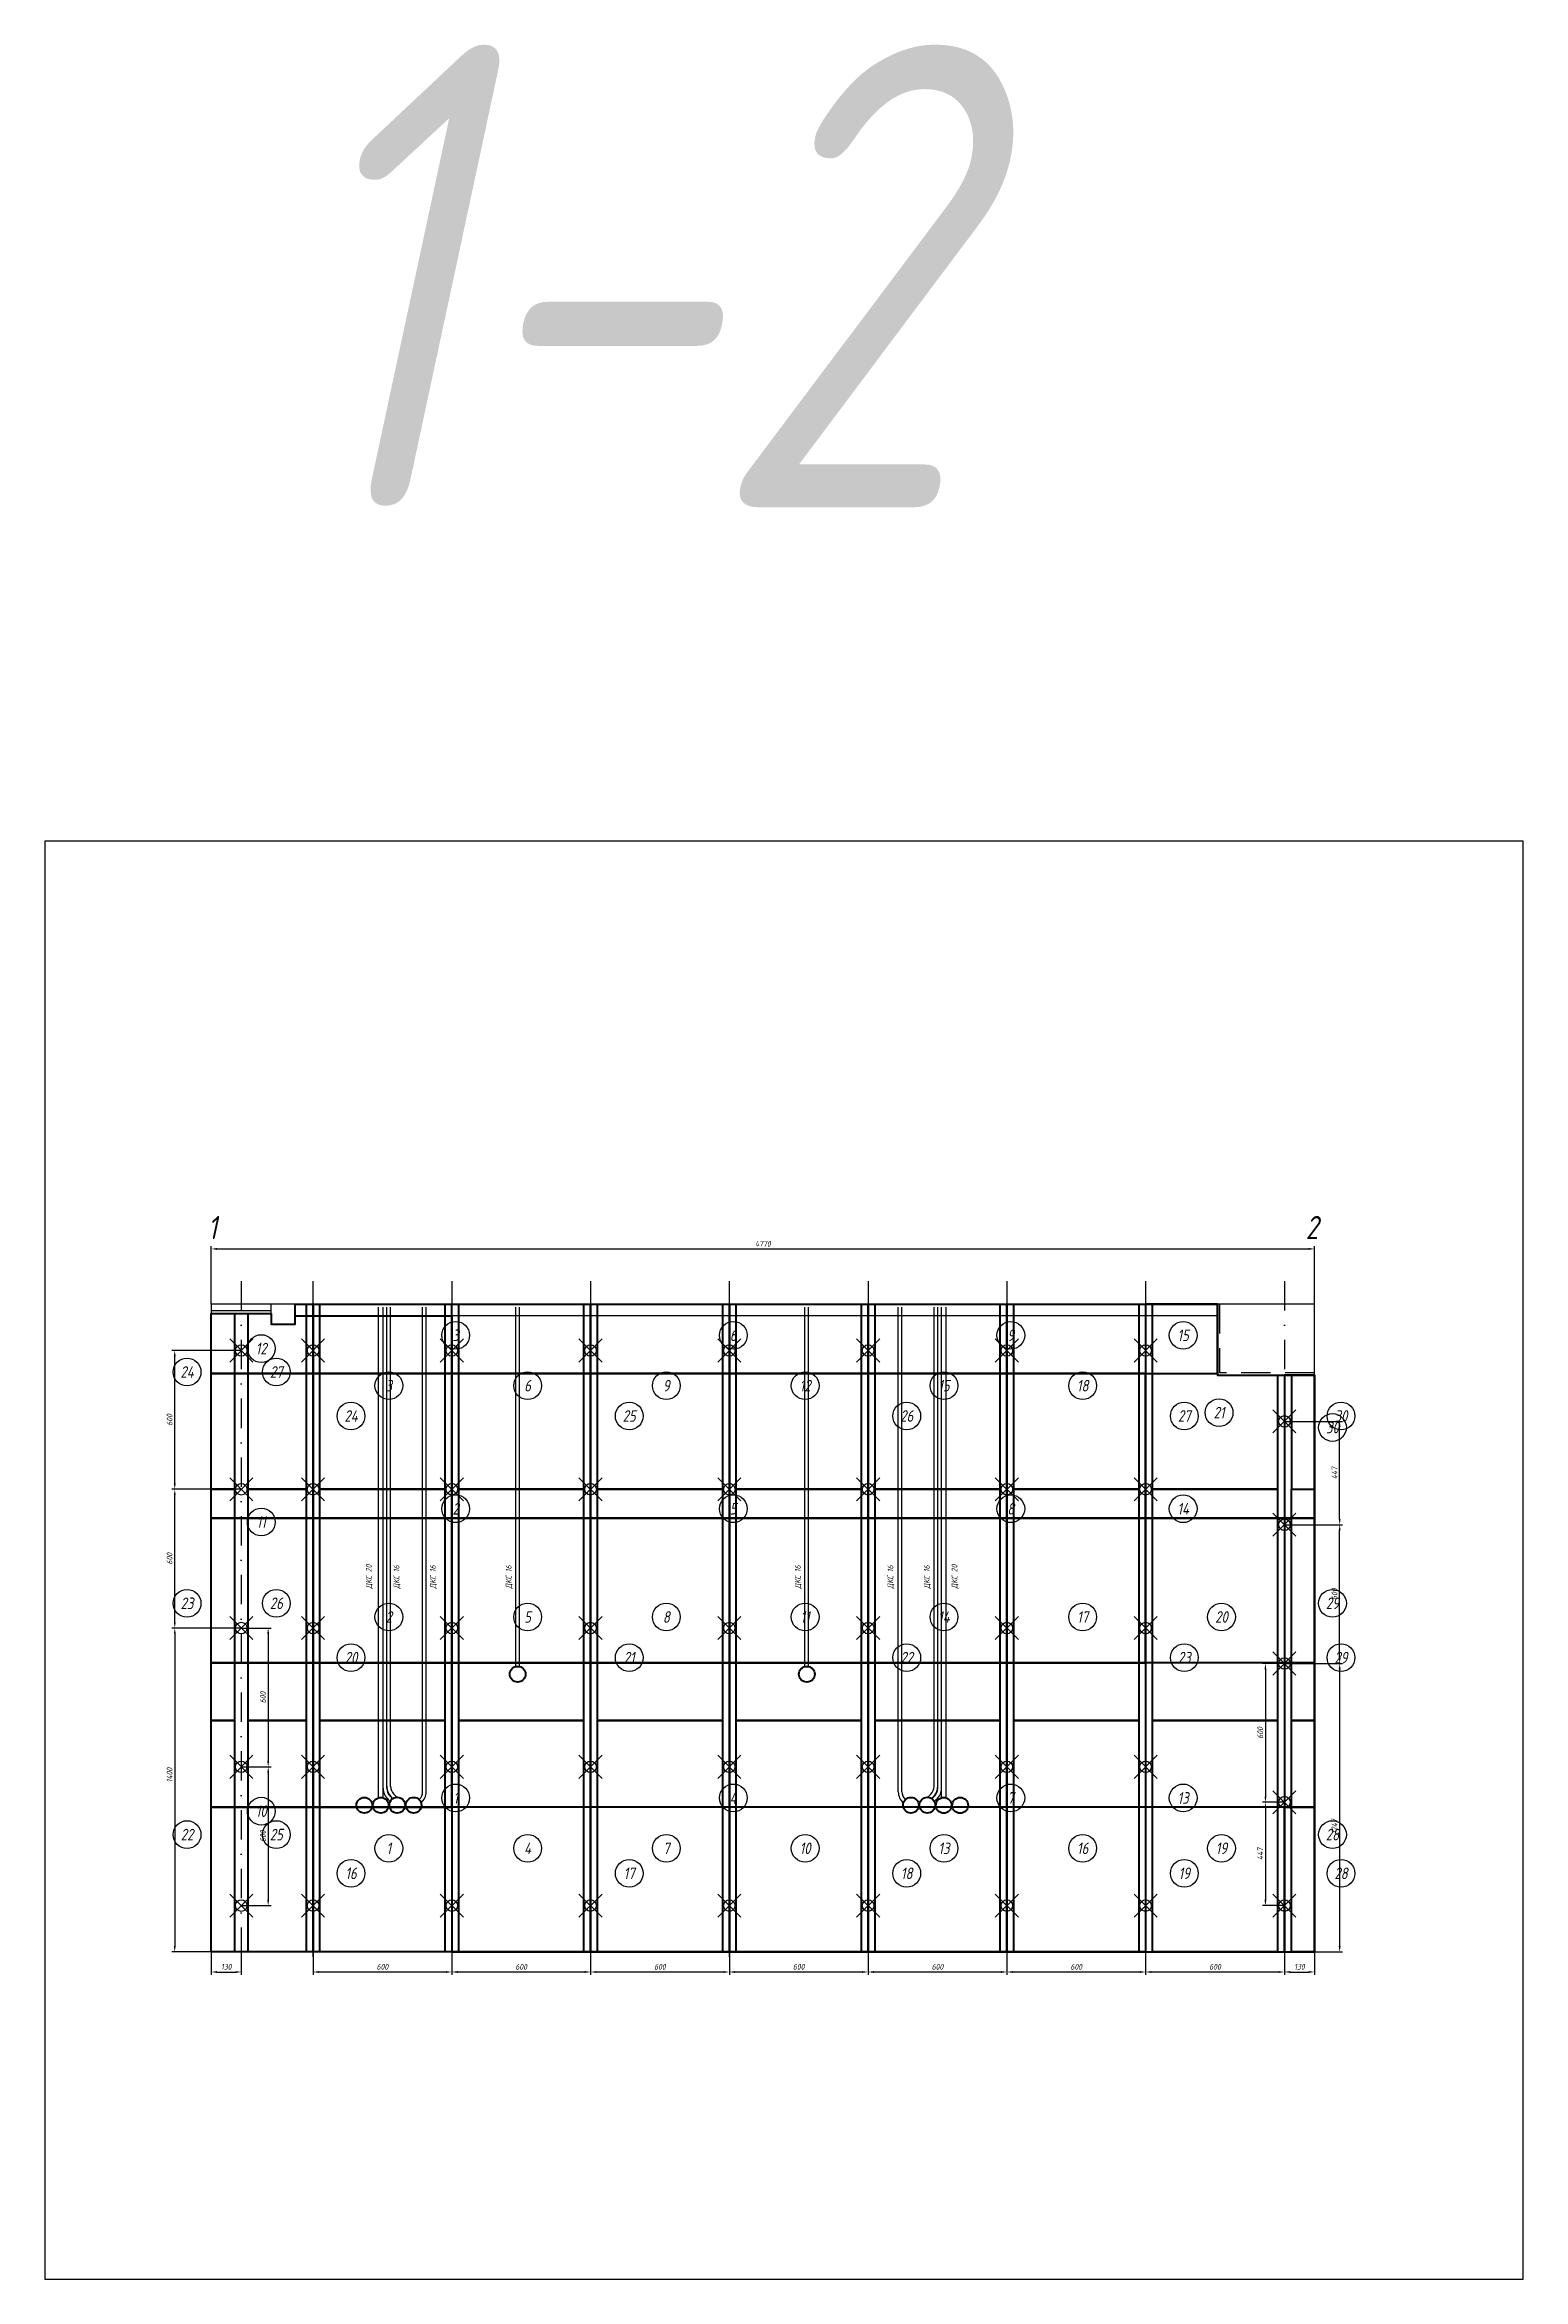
# Model space of a CAD drawing. Header units: millimetres. Extents: x -58926 to 122586, y -58688 to 8347.
# Drawn here: x -12860 to -6467, y -1320 to 8340 of the extents above; entities that cross this region are included whole.
import ezdxf
from ezdxf.enums import TextEntityAlignment as Align

# ---------------------------------------------------------------- set-up
doc = ezdxf.new("R2010")
doc.units = ezdxf.units.MM
doc.header["$PDMODE"] = 35
doc.header["$PDSIZE"] = 50
doc.linetypes.add('DASHDOT', pattern=[25.4, 12.7, -6.35, 0, -6.35])
doc.linetypes.add('DASHED', pattern=[19.05, 12.7, -6.35])
for name, color, linetype in [('01 Черновое', 7, 'Continuous'), ('02 Розетки', 7, 'Continuous'), ('02 ЭОМ и СС', 7, 'Continuous'), ('03 Потолок', 7, 'Continuous'), ('04 Освещение', 7, 'Continuous'), ('05 Слаботочка', 7, 'Continuous'), ('101 Крепление', 7, 'Continuous'), ('101 Крепление размеры', 7, 'Continuous'), ('102 Звукоизоляция', 7, 'Continuous'), ('103 ГВЛ слой 1', 7, 'Continuous'), ('104 ГВЛ слой 2', 7, 'Continuous')]:
    doc.layers.add(name, color=color, linetype=linetype)
doc.layers.add('100 noprint', color=1, linetype='Continuous', plot=False)
doc.styles.get("Standard").update_dxf_attribs({"font": 'arial.ttf'})
doc.styles.add('ГОСТ-ISOCPEUR', font='isocpeui.ttf', dxfattribs={"width": 0.8})
doc.dimstyles.new('ISO-25', dxfattribs={"dimtxt": 2.5, "dimasz": 2.5, "dimexe": 1.25, "dimexo": 0.625, "dimtad": 1, "dimtxsty": 'Standard', "dimcen": 2.5, "dimadec": 0, "dimazin": 0, "dimtfac": 1, "dimtmove": 0, "dimatfit": 3, "dimfxl": 1, "dimarcsym": 0})

msp = doc.modelspace()

# ---------------------------------------------------------------- texts
at = {"layer": '01 Черновое', "style": 'ГОСТ-ISOCPEUR', "width": 0.8}
for s, p in [('1', (-12134.136, 3226.61)), ('2', (-7380.338, 3226.61))]:
    msp.add_text(s, height=100, dxfattribs=at).set_placement(p, align=Align.MIDDLE)
at = {"layer": '02 Розетки', "char_height": 25, "width": 270.31285, "rotation": 90, "style": 'ГОСТ-ISOCPEUR'}
for insert, attachment_point in [((-11470.723, 1665.029), 1), ((-8908.277, 1665.029), 7)]:
    msp.add_mtext('{ДКС 20}', dxfattribs=dict(at, insert=insert, attachment_point=attachment_point))
at = {"layer": '04 Освещение', "char_height": 25, "width": 270.31285, "rotation": 90, "style": 'ГОСТ-ISOCPEUR'}
for insert, attachment_point in [((-11351.047, 1665.029), 1), ((-10835.953, 1665.029), 7), ((-9585.953, 1665.029), 7), ((-9027.953, 1665.029), 7)]:
    msp.add_mtext('{ДКС 16}', dxfattribs=dict(at, insert=insert, attachment_point=attachment_point))
at = {"layer": '05 Слаботочка', "char_height": 25, "width": 270.31285, "rotation": 90, "style": 'ГОСТ-ISOCPEUR'}
for insert, attachment_point in [((-11193.484, 1665.029), 1), ((-9185.516, 1665.029), 7)]:
    msp.add_mtext('{ДКС 16}', dxfattribs=dict(at, insert=insert, attachment_point=attachment_point))
at = {"layer": '100 noprint', "style": 'ГОСТ-ISOCPEUR', "width": 0.8}
msp.add_text('1-2', height=2000, dxfattribs=at).set_placement((-11876.349, 6340.216))
at = {"layer": '102 Звукоизоляция', "color": 74, "style": 'ГОСТ-ISOCPEUR', "width": 0.8}
for s, p in [('24', (-12243.974, 2602.274)), ('27', (-11857.834, 2602.274)), ('3', (-11371.62, 2542.955)), ('6', (-10771.62, 2542.955)), ('9', (-10171.62, 2542.955)), ('12', (-9571.62, 2542.955)), ('15', (-8971.62, 2542.955)), ('18', (-8371.62, 2542.955)), ('21', (-7781.883, 2426.477)), ('30', (-7291.786, 2362.162)), ('23', (-12243.974, 1602.274)), ('26', (-11857.834, 1602.274)), ('2', (-11371.62, 1542.955)), ('5', (-10771.62, 1542.955)), ('8', (-10171.62, 1542.955)), ('11', (-9571.62, 1542.955)), ('14', (-8971.62, 1542.955)), ('17', (-8371.62, 1542.955)), ('20', (-7771.62, 1542.955)), ('29', (-7291.786, 1602.274)), ('22', (-12243.974, 602.274)), ('25', (-11857.834, 602.274)), ('28', (-7291.786, 602.274)), ('1', (-11371.62, 542.955)), ('4', (-10771.62, 542.955)), ('7', (-10171.62, 542.955)), ('10', (-9571.62, 542.955)), ('13', (-8971.62, 542.955)), ('16', (-8371.62, 542.955)), ('19', (-7771.62, 542.955))]:
    msp.add_text(s, height=50, dxfattribs=at).set_placement(p, align=Align.MIDDLE)
at = {"layer": '103 ГВЛ слой 1', "color": 6, "style": 'ГОСТ-ISOCPEUR', "width": 0.8}
for s, p in [('12', (-11923.31, 2703.462)), ('3', (-11082.5, 2760.79)), ('6', (-9882.5, 2760.79)), ('9', (-8682.5, 2760.79)), ('15', (-7937.237, 2760.79)), ('2', (-11082.5, 2010.79)), ('5', (-9882.5, 2010.79)), ('8', (-8682.5, 2010.79)), ('14', (-7937.237, 2010.79)), ('11', (-11923.31, 1953.462)), ('1', (-11082.5, 760.79)), ('4', (-9882.5, 760.79)), ('7', (-8682.5, 760.79)), ('13', (-7937.237, 760.79)), ('10', (-11923.31, 703.462))]:
    msp.add_text(s, height=50, dxfattribs=at).set_placement(p, align=Align.MIDDLE)
at = {"layer": '104 ГВЛ слой 2', "color": 3, "style": 'ГОСТ-ISOCPEUR', "width": 0.8}
for s, p in [('24', (-11534.991, 2411.856)), ('25', (-10332.378, 2411.856)), ('26', (-9132.378, 2411.856)), ('27', (-7932.378, 2411.856)), ('30', (-7254.826, 2411.856)), ('20', (-11534.991, 1367.214)), ('21', (-10332.378, 1367.214)), ('22', (-9132.378, 1367.214)), ('23', (-7932.378, 1367.214)), ('29', (-7254.826, 1367.214)), ('16', (-11534.991, 434.679)), ('17', (-10332.378, 434.679)), ('18', (-9132.378, 434.679)), ('19', (-7932.378, 434.679)), ('28', (-7254.826, 434.679))]:
    msp.add_text(s, height=50, dxfattribs=at).set_placement(p, align=Align.MIDDLE)

# ---------------------------------------------------------------- blocks, each defined once
blk = doc.blocks.new('*D39')
at = {"layer": '101 Крепление размеры', "color": 0, "lineweight": -2}
for p, q in [((-7499.5, 95.2), (-7499.5, -4.3)), ((-7474.5, 8.2), (-7394.5, 8.2)), ((-7369.5, 95.2), (-7369.5, -4.3))]:
    blk.add_line(p, q, dxfattribs=at)
at = {"layer": '101 Крепление размеры', "color": 0}
for points in [[(-7474.5, 12.4), (-7474.5, 4.1), (-7499.5, 8.2)], [(-7394.5, 4.1), (-7394.5, 12.4), (-7369.5, 8.2)]]:
    blk.add_solid(points, dxfattribs=at)
at = {"layer": 'Defpoints', "color": 0}
for p in [(-7499.5, 95.2), (-7369.5, 95.2), (-7369.5, 8.2)]:
    blk.add_point(p, dxfattribs=at)
at = {"layer": '101 Крепление размеры', "color": 0, "insert": (-7434.5, 30.7), "char_height": 25, "attachment_point": 5, "style": 'ГОСТ-ISOCPEUR'}
blk.add_mtext('130', dxfattribs=at)
blk = doc.blocks.new('*D40')
at = {"layer": '101 Крепление размеры', "color": 0, "lineweight": -2}
for p, q in [((-8099.5, 95.2), (-8099.5, -4.3)), ((-7524.5, 8.2), (-8074.5, 8.2)), ((-7499.5, 95.2), (-7499.5, -4.3))]:
    blk.add_line(p, q, dxfattribs=at)
at = {"layer": '101 Крепление размеры', "color": 0}
for points in [[(-8074.5, 12.4), (-8074.5, 4.1), (-8099.5, 8.2)], [(-7524.5, 4.1), (-7524.5, 12.4), (-7499.5, 8.2)]]:
    blk.add_solid(points, dxfattribs=at)
at = {"layer": 'Defpoints', "color": 0}
for p in [(-8099.5, 95.2), (-8099.5, 8.2), (-7499.5, 95.2)]:
    blk.add_point(p, dxfattribs=at)
at = {"layer": '101 Крепление размеры', "color": 0, "insert": (-7799.5, 30.7), "char_height": 25, "attachment_point": 5, "style": 'ГОСТ-ISOCPEUR'}
blk.add_mtext('600', dxfattribs=at)
blk = doc.blocks.new('*D41')
at = {"layer": '101 Крепление размеры', "color": 0, "lineweight": -2}
for p, q in [((-8699.5, 95.2), (-8699.5, -4.3)), ((-8124.5, 8.2), (-8674.5, 8.2)), ((-8099.5, 95.2), (-8099.5, -4.3))]:
    blk.add_line(p, q, dxfattribs=at)
at = {"layer": '101 Крепление размеры', "color": 0}
for points in [[(-8674.5, 12.4), (-8674.5, 4.1), (-8699.5, 8.2)], [(-8124.5, 4.1), (-8124.5, 12.4), (-8099.5, 8.2)]]:
    blk.add_solid(points, dxfattribs=at)
at = {"layer": 'Defpoints', "color": 0}
for p in [(-8699.5, 95.2), (-8699.5, 8.2), (-8099.5, 95.2)]:
    blk.add_point(p, dxfattribs=at)
at = {"layer": '101 Крепление размеры', "color": 0, "insert": (-8399.5, 30.7), "char_height": 25, "attachment_point": 5, "style": 'ГОСТ-ISOCPEUR'}
blk.add_mtext('600', dxfattribs=at)
blk = doc.blocks.new('*D42')
at = {"layer": '101 Крепление размеры', "color": 0, "lineweight": -2}
for p, q in [((-9299.5, 95.2), (-9299.5, -4.3)), ((-8724.5, 8.2), (-9274.5, 8.2)), ((-8699.5, 95.2), (-8699.5, -4.3))]:
    blk.add_line(p, q, dxfattribs=at)
at = {"layer": '101 Крепление размеры', "color": 0}
for points in [[(-9274.5, 12.4), (-9274.5, 4.1), (-9299.5, 8.2)], [(-8724.5, 4.1), (-8724.5, 12.4), (-8699.5, 8.2)]]:
    blk.add_solid(points, dxfattribs=at)
at = {"layer": 'Defpoints', "color": 0}
for p in [(-9299.5, 95.2), (-9299.5, 8.2), (-8699.5, 95.2)]:
    blk.add_point(p, dxfattribs=at)
at = {"layer": '101 Крепление размеры', "color": 0, "insert": (-8999.5, 30.7), "char_height": 25, "attachment_point": 5, "style": 'ГОСТ-ISOCPEUR'}
blk.add_mtext('600', dxfattribs=at)
blk = doc.blocks.new('*D43')
at = {"layer": '101 Крепление размеры', "color": 0, "lineweight": -2}
for p, q in [((-9899.5, 95.2), (-9899.5, -4.3)), ((-9324.5, 8.2), (-9874.5, 8.2)), ((-9299.5, 95.2), (-9299.5, -4.3))]:
    blk.add_line(p, q, dxfattribs=at)
at = {"layer": '101 Крепление размеры', "color": 0}
for points in [[(-9874.5, 12.4), (-9874.5, 4.1), (-9899.5, 8.2)], [(-9324.5, 4.1), (-9324.5, 12.4), (-9299.5, 8.2)]]:
    blk.add_solid(points, dxfattribs=at)
at = {"layer": 'Defpoints', "color": 0}
for p in [(-9899.5, 95.2), (-9899.5, 8.2), (-9299.5, 95.2)]:
    blk.add_point(p, dxfattribs=at)
at = {"layer": '101 Крепление размеры', "color": 0, "insert": (-9599.5, 30.7), "char_height": 25, "attachment_point": 5, "style": 'ГОСТ-ISOCPEUR'}
blk.add_mtext('600', dxfattribs=at)
blk = doc.blocks.new('*D44')
at = {"layer": '101 Крепление размеры', "color": 0, "lineweight": -2}
for p, q in [((-10499.5, 95.2), (-10499.5, -4.3)), ((-9924.5, 8.2), (-10474.5, 8.2)), ((-9899.5, 95.2), (-9899.5, -4.3))]:
    blk.add_line(p, q, dxfattribs=at)
at = {"layer": '101 Крепление размеры', "color": 0}
for points in [[(-10474.5, 12.4), (-10474.5, 4.1), (-10499.5, 8.2)], [(-9924.5, 4.1), (-9924.5, 12.4), (-9899.5, 8.2)]]:
    blk.add_solid(points, dxfattribs=at)
at = {"layer": 'Defpoints', "color": 0}
for p in [(-10499.5, 95.2), (-10499.5, 8.2), (-9899.5, 95.2)]:
    blk.add_point(p, dxfattribs=at)
at = {"layer": '101 Крепление размеры', "color": 0, "insert": (-10199.5, 30.7), "char_height": 25, "attachment_point": 5, "style": 'ГОСТ-ISOCPEUR'}
blk.add_mtext('600', dxfattribs=at)
blk = doc.blocks.new('*D45')
at = {"layer": '101 Крепление размеры', "color": 0, "lineweight": -2}
for p, q in [((-11099.5, 95.2), (-11099.5, -4.3)), ((-10524.5, 8.2), (-11074.5, 8.2)), ((-10499.5, 95.2), (-10499.5, -4.3))]:
    blk.add_line(p, q, dxfattribs=at)
at = {"layer": '101 Крепление размеры', "color": 0}
for points in [[(-11074.5, 12.4), (-11074.5, 4.1), (-11099.5, 8.2)], [(-10524.5, 4.1), (-10524.5, 12.4), (-10499.5, 8.2)]]:
    blk.add_solid(points, dxfattribs=at)
at = {"layer": 'Defpoints', "color": 0}
for p in [(-11099.5, 95.2), (-11099.5, 8.2), (-10499.5, 95.2)]:
    blk.add_point(p, dxfattribs=at)
at = {"layer": '101 Крепление размеры', "color": 0, "insert": (-10799.5, 30.7), "char_height": 25, "attachment_point": 5, "style": 'ГОСТ-ISOCPEUR'}
blk.add_mtext('600', dxfattribs=at)
blk = doc.blocks.new('*D46')
at = {"layer": '101 Крепление размеры', "color": 0, "lineweight": -2}
for p, q in [((-11699.5, 95.2), (-11699.5, -4.3)), ((-11124.5, 8.2), (-11674.5, 8.2)), ((-11099.5, 95.2), (-11099.5, -4.3))]:
    blk.add_line(p, q, dxfattribs=at)
at = {"layer": '101 Крепление размеры', "color": 0}
for points in [[(-11674.5, 12.4), (-11674.5, 4.1), (-11699.5, 8.2)], [(-11124.5, 4.1), (-11124.5, 12.4), (-11099.5, 8.2)]]:
    blk.add_solid(points, dxfattribs=at)
at = {"layer": 'Defpoints', "color": 0}
for p in [(-11699.5, 95.2), (-11699.5, 8.2), (-11099.5, 95.2)]:
    blk.add_point(p, dxfattribs=at)
at = {"layer": '101 Крепление размеры', "color": 0, "insert": (-11399.5, 30.7), "char_height": 25, "attachment_point": 5, "style": 'ГОСТ-ISOCPEUR'}
blk.add_mtext('600', dxfattribs=at)
blk = doc.blocks.new('*D47')
at = {"layer": '101 Крепление размеры', "color": 0, "lineweight": -2}
for p, q in [((-12139.5, 95.2), (-12139.5, -4.3)), ((-12114.5, 8.2), (-12034.5, 8.2)), ((-12009.5, 95.2), (-12009.5, -4.3))]:
    blk.add_line(p, q, dxfattribs=at)
at = {"layer": '101 Крепление размеры', "color": 0}
for points in [[(-12114.5, 12.4), (-12114.5, 4.1), (-12139.5, 8.2)], [(-12034.5, 4.1), (-12034.5, 12.4), (-12009.5, 8.2)]]:
    blk.add_solid(points, dxfattribs=at)
at = {"layer": 'Defpoints', "color": 0}
for p in [(-12139.5, 95.2), (-12009.5, 95.2), (-12009.5, 8.2)]:
    blk.add_point(p, dxfattribs=at)
at = {"layer": '101 Крепление размеры', "color": 0, "insert": (-12074.5, 30.7), "char_height": 25, "attachment_point": 5, "style": 'ГОСТ-ISOCPEUR'}
blk.add_mtext('130', dxfattribs=at)
blk = doc.blocks.new('*D48')
at = {"layer": '101 Крепление размеры', "color": 0, "lineweight": -2}
for p, q in [((-12009.5, 1495.2), (-12309.7, 1495.2)), ((-12297.2, 1470.2), (-12297.2, 120.2)), ((-12009.5, 95.2), (-12309.7, 95.2))]:
    blk.add_line(p, q, dxfattribs=at)
at = {"layer": '101 Крепление размеры', "color": 0}
for points in [[(-12293.1, 1470.2), (-12301.4, 1470.2), (-12297.2, 1495.2)], [(-12301.4, 120.2), (-12293.1, 120.2), (-12297.2, 95.2)]]:
    blk.add_solid(points, dxfattribs=at)
at = {"layer": 'Defpoints', "color": 0}
for p in [(-12009.5, 1495.2), (-12297.2, 95.2), (-12009.5, 95.2)]:
    blk.add_point(p, dxfattribs=at)
at = {"layer": '101 Крепление размеры', "color": 0, "insert": (-12319.7, 859.7), "char_height": 25, "attachment_point": 5, "rotation": 90, "style": 'ГОСТ-ISOCPEUR'}
blk.add_mtext('1400', dxfattribs=at)
blk = doc.blocks.new('*D49')
at = {"layer": '101 Крепление размеры', "color": 0, "lineweight": -2}
for p, q in [((-12009.5, 2095.2), (-12309.7, 2095.2)), ((-12297.2, 1520.2), (-12297.2, 2070.2)), ((-12009.5, 1495.2), (-12309.7, 1495.2))]:
    blk.add_line(p, q, dxfattribs=at)
at = {"layer": '101 Крепление размеры', "color": 0}
for points in [[(-12293.1, 2070.2), (-12301.4, 2070.2), (-12297.2, 2095.2)], [(-12301.4, 1520.2), (-12293.1, 1520.2), (-12297.2, 1495.2)]]:
    blk.add_solid(points, dxfattribs=at)
at = {"layer": 'Defpoints', "color": 0}
for p in [(-12297.2, 2095.2), (-12009.5, 2095.2), (-12009.5, 1495.2)]:
    blk.add_point(p, dxfattribs=at)
at = {"layer": '101 Крепление размеры', "color": 0, "insert": (-12319.7, 1795.2), "char_height": 25, "attachment_point": 5, "rotation": 90, "style": 'ГОСТ-ISOCPEUR'}
blk.add_mtext('600', dxfattribs=at)
blk = doc.blocks.new('*D50')
at = {"layer": '101 Крепление размеры', "color": 0, "lineweight": -2}
for p, q in [((-12009.5, 2695.2), (-12309.7, 2695.2)), ((-12297.2, 2120.2), (-12297.2, 2670.2)), ((-12009.5, 2095.2), (-12309.7, 2095.2))]:
    blk.add_line(p, q, dxfattribs=at)
at = {"layer": '101 Крепление размеры', "color": 0}
for points in [[(-12293.1, 2670.2), (-12301.4, 2670.2), (-12297.2, 2695.2)], [(-12301.4, 2120.2), (-12293.1, 2120.2), (-12297.2, 2095.2)]]:
    blk.add_solid(points, dxfattribs=at)
at = {"layer": 'Defpoints', "color": 0}
for p in [(-12297.2, 2695.2), (-12009.5, 2695.2), (-12009.5, 2095.2)]:
    blk.add_point(p, dxfattribs=at)
at = {"layer": '101 Крепление размеры', "color": 0, "insert": (-12319.7, 2395.2), "char_height": 25, "attachment_point": 5, "rotation": 90, "style": 'ГОСТ-ISOCPEUR'}
blk.add_mtext('600', dxfattribs=at)
blk = doc.blocks.new('*D51')
at = {"layer": '101 Крепление размеры', "color": 0, "lineweight": -2}
for p, q in [((-12010.1, 1495.2), (-11880.8, 1495.2)), ((-11893.3, 1470.2), (-11893.3, 920.2)), ((-12009.5, 895.2), (-11880.8, 895.2))]:
    blk.add_line(p, q, dxfattribs=at)
at = {"layer": '101 Крепление размеры', "color": 0}
for points in [[(-11889.1, 1470.2), (-11897.5, 1470.2), (-11893.3, 1495.2)], [(-11897.5, 920.2), (-11889.1, 920.2), (-11893.3, 895.2)]]:
    blk.add_solid(points, dxfattribs=at)
at = {"layer": 'Defpoints', "color": 0}
for p in [(-12010.1, 1495.2), (-12009.5, 895.2), (-11893.3, 895.2)]:
    blk.add_point(p, dxfattribs=at)
at = {"layer": '101 Крепление размеры', "color": 0, "insert": (-11915.8, 1195.2), "char_height": 25, "attachment_point": 5, "rotation": 90, "style": 'ГОСТ-ISOCPEUR'}
blk.add_mtext('600', dxfattribs=at)
blk = doc.blocks.new('*D52')
at = {"layer": '101 Крепление размеры', "color": 0, "lineweight": -2}
for p, q in [((-12009.5, 895.2), (-11880.8, 895.2)), ((-11893.3, 870.2), (-11893.3, 320.2)), ((-12009.5, 295.2), (-11880.8, 295.2))]:
    blk.add_line(p, q, dxfattribs=at)
at = {"layer": '101 Крепление размеры', "color": 0}
for points in [[(-11889.1, 870.2), (-11897.5, 870.2), (-11893.3, 895.2)], [(-11897.5, 320.2), (-11889.1, 320.2), (-11893.3, 295.2)]]:
    blk.add_solid(points, dxfattribs=at)
at = {"layer": 'Defpoints', "color": 0}
for p in [(-12009.5, 895.2), (-12009.5, 295.2), (-11893.3, 295.2)]:
    blk.add_point(p, dxfattribs=at)
at = {"layer": '101 Крепление размеры', "color": 0, "insert": (-11915.8, 595.2), "char_height": 25, "attachment_point": 5, "rotation": 90, "style": 'ГОСТ-ISOCPEUR'}
blk.add_mtext('600', dxfattribs=at)
blk = doc.blocks.new('*D53')
at = {"layer": '101 Крепление размеры', "color": 0, "lineweight": -2}
for p, q in [((-7499.5, 1341.9), (-7248.2, 1341.9)), ((-7260.7, 1316.9), (-7260.7, 120.2)), ((-7499.5, 95.2), (-7248.2, 95.2))]:
    blk.add_line(p, q, dxfattribs=at)
at = {"layer": '101 Крепление размеры', "color": 0}
for points in [[(-7256.5, 1316.9), (-7264.9, 1316.9), (-7260.7, 1341.9)], [(-7264.9, 120.2), (-7256.5, 120.2), (-7260.7, 95.2)]]:
    blk.add_solid(points, dxfattribs=at)
at = {"layer": 'Defpoints', "color": 0}
for p in [(-7499.5, 1341.9), (-7499.5, 95.2), (-7260.7, 95.2)]:
    blk.add_point(p, dxfattribs=at)
at = {"layer": '101 Крепление размеры', "color": 0, "insert": (-7283.2, 637.6), "char_height": 25, "attachment_point": 5, "rotation": 90, "style": 'ГОСТ-ISOCPEUR'}
blk.add_mtext('1247', dxfattribs=at)
blk = doc.blocks.new('*D54')
at = {"layer": '101 Крепление размеры', "color": 0, "lineweight": -2}
for p, q in [((-7499.5, 1941.9), (-7248.2, 1941.9)), ((-7260.7, 1366.9), (-7260.7, 1916.9)), ((-7499.5, 1341.9), (-7248.2, 1341.9))]:
    blk.add_line(p, q, dxfattribs=at)
at = {"layer": '101 Крепление размеры', "color": 0}
for points in [[(-7256.5, 1916.9), (-7264.9, 1916.9), (-7260.7, 1941.9)], [(-7264.9, 1366.9), (-7256.5, 1366.9), (-7260.7, 1341.9)]]:
    blk.add_solid(points, dxfattribs=at)
at = {"layer": 'Defpoints', "color": 0}
for p in [(-7499.5, 1941.9), (-7260.7, 1941.9), (-7499.5, 1341.9)]:
    blk.add_point(p, dxfattribs=at)
at = {"layer": '101 Крепление размеры', "color": 0, "insert": (-7283.2, 1641.9), "char_height": 25, "attachment_point": 5, "rotation": 90, "style": 'ГОСТ-ISOCPEUR'}
blk.add_mtext('600', dxfattribs=at)
blk = doc.blocks.new('*D55')
at = {"layer": '101 Крепление размеры', "color": 0, "lineweight": -2}
for p, q in [((-7499.5, 2388.7), (-7248.2, 2388.7)), ((-7260.7, 1966.9), (-7260.7, 2363.7)), ((-7499.5, 1941.9), (-7248.2, 1941.9))]:
    blk.add_line(p, q, dxfattribs=at)
at = {"layer": '101 Крепление размеры', "color": 0}
for points in [[(-7256.5, 2363.7), (-7264.9, 2363.7), (-7260.7, 2388.7)], [(-7264.9, 1966.9), (-7256.5, 1966.9), (-7260.7, 1941.9)]]:
    blk.add_solid(points, dxfattribs=at)
at = {"layer": 'Defpoints', "color": 0}
for p in [(-7499.5, 2388.7), (-7260.7, 2388.7), (-7499.5, 1941.9)]:
    blk.add_point(p, dxfattribs=at)
at = {"layer": '101 Крепление размеры', "color": 0, "insert": (-7283.2, 2165.3), "char_height": 25, "attachment_point": 5, "rotation": 90, "style": 'ГОСТ-ISOCPEUR'}
blk.add_mtext('447', dxfattribs=at)
blk = doc.blocks.new('*D56')
at = {"layer": '101 Крепление размеры', "color": 0, "lineweight": -2}
for p, q in [((-7498.9, 1341.9), (-7594.1, 1341.9)), ((-7581.6, 1316.9), (-7581.6, 766.9)), ((-7499.5, 741.9), (-7594.1, 741.9))]:
    blk.add_line(p, q, dxfattribs=at)
at = {"layer": '101 Крепление размеры', "color": 0}
for points in [[(-7577.5, 1316.9), (-7585.8, 1316.9), (-7581.6, 1341.9)], [(-7585.8, 766.9), (-7577.5, 766.9), (-7581.6, 741.9)]]:
    blk.add_solid(points, dxfattribs=at)
at = {"layer": 'Defpoints', "color": 0}
for p in [(-7498.9, 1341.9), (-7581.6, 741.9), (-7499.5, 741.9)]:
    blk.add_point(p, dxfattribs=at)
at = {"layer": '101 Крепление размеры', "color": 0, "insert": (-7604.1, 1041.9), "char_height": 25, "attachment_point": 5, "rotation": 90, "style": 'ГОСТ-ISOCPEUR'}
blk.add_mtext('600', dxfattribs=at)
blk = doc.blocks.new('*D57')
at = {"layer": '101 Крепление размеры', "color": 0, "lineweight": -2}
for p, q in [((-7499.5, 741.9), (-7594.1, 741.9)), ((-7581.6, 716.9), (-7581.6, 320.2)), ((-7499.5, 295.2), (-7594.1, 295.2))]:
    blk.add_line(p, q, dxfattribs=at)
at = {"layer": '101 Крепление размеры', "color": 0}
for points in [[(-7577.5, 716.9), (-7585.8, 716.9), (-7581.6, 741.9)], [(-7585.8, 320.2), (-7577.5, 320.2), (-7581.6, 295.2)]]:
    blk.add_solid(points, dxfattribs=at)
at = {"layer": 'Defpoints', "color": 0}
for p in [(-7499.5, 741.9), (-7581.6, 295.2), (-7499.5, 295.2)]:
    blk.add_point(p, dxfattribs=at)
at = {"layer": '101 Крепление размеры', "color": 0, "insert": (-7604.1, 518.6), "char_height": 25, "attachment_point": 5, "rotation": 90, "style": 'ГОСТ-ISOCPEUR'}
blk.add_mtext('447', dxfattribs=at)
blk = doc.blocks.new('*D405')
at = {"layer": '01 Черновое', "color": 0, "lineweight": -2}
for p, q in [((-12139.5, 2895.2), (-12139.5, 3146.6)), ((-12114.5, 3134.1), (-7394.5, 3134.1)), ((-7369.5, 2895.2), (-7369.5, 3146.6))]:
    blk.add_line(p, q, dxfattribs=at)
at = {"layer": '01 Черновое', "color": 0}
for points in [[(-12114.5, 3138.3), (-12114.5, 3129.9), (-12139.5, 3134.1)], [(-7394.5, 3129.9), (-7394.5, 3138.3), (-7369.5, 3134.1)]]:
    blk.add_solid(points, dxfattribs=at)
at = {"layer": 'Defpoints', "color": 0}
for p in [(-7369.5, 3134.1), (-12139.5, 2895.2), (-7369.5, 2895.2)]:
    blk.add_point(p, dxfattribs=at)
at = {"layer": '01 Черновое', "color": 0, "insert": (-9754.5, 3156.6), "char_height": 25, "attachment_point": 5, "style": 'ГОСТ-ISOCPEUR'}
blk.add_mtext('4770', dxfattribs=at)

# ---------------------------------------------------------------- dimensions: what is measured, and where the dimension line sits
at = {"layer": '01 Черновое'}
dim = msp.add_linear_dim(base=(-7369.5, 3134.111), p1=(-12139.5, 2895.176), p2=(-7369.5, 2895.176), dimstyle='ISO-25', override={"dimtxt": 25, "dimasz": 25, "dimexe": 12.5, "dimexo": 0, "dimgap": 10, "dimtxsty": 'ГОСТ-ISOCPEUR'}, dxfattribs=at)
dim.commit()
dim.dimension.update_dxf_attribs({"geometry": '*D405', "text_midpoint": (-9754.5, 3156.611)})
at = {"layer": '101 Крепление размеры'}
for base, p1, p2, override, picture, middle in [((-12297.238, 2695.176), (-12009.5, 2095.176), (-12009.5, 2695.176), {"dimtxt": 25, "dimasz": 25, "dimexe": 12.5, "dimexo": 0, "dimgap": 10, "dimlfac": 1, "dimtxsty": 'ГОСТ-ISOCPEUR'}, '*D50', (-12319.738, 2395.176)), ((-7260.704, 2388.676), (-7499.5, 1941.926), (-7499.5, 2388.676), {"dimtxt": 25, "dimasz": 25, "dimexe": 12.5, "dimexo": 0, "dimgap": 10, "dimdec": 0, "dimlfac": 1, "dimtxsty": 'ГОСТ-ISOCPEUR'}, '*D55', (-7283.204, 2165.301)), ((-12297.238, 2095.176), (-12009.5, 1495.176), (-12009.5, 2095.176), {"dimtxt": 25, "dimasz": 25, "dimexe": 12.5, "dimexo": 0, "dimgap": 10, "dimlfac": 1, "dimtxsty": 'ГОСТ-ISOCPEUR'}, '*D49', (-12319.738, 1795.176)), ((-7260.704, 1941.926), (-7499.5, 1341.926), (-7499.5, 1941.926), {"dimtxt": 25, "dimasz": 25, "dimexe": 12.5, "dimexo": 0, "dimgap": 10, "dimlfac": 1, "dimtxsty": 'ГОСТ-ISOCPEUR'}, '*D54', (-7283.204, 1641.926)), ((-11893.298, 895.176), (-12010.125, 1495.176), (-12009.5, 895.176), {"dimtxt": 25, "dimasz": 25, "dimexe": 12.5, "dimexo": 0, "dimgap": 10, "dimlfac": 1, "dimtxsty": 'ГОСТ-ISOCPEUR'}, '*D51', (-11915.798, 1195.176)), ((-7581.627, 741.926), (-7498.875, 1341.926), (-7499.5, 741.926), {"dimtxt": 25, "dimasz": 25, "dimexe": 12.5, "dimexo": 0, "dimgap": 10, "dimdec": 0, "dimlfac": 1, "dimtxsty": 'ГОСТ-ISOCPEUR'}, '*D56', (-7604.127, 1041.926)), ((-11893.298, 295.176), (-12009.5, 895.176), (-12009.5, 295.176), {"dimtxt": 25, "dimasz": 25, "dimexe": 12.5, "dimexo": 0, "dimgap": 10, "dimlfac": 1, "dimtxsty": 'ГОСТ-ISOCPEUR'}, '*D52', (-11915.798, 595.176)), ((-7581.627, 295.176), (-7499.5, 741.926), (-7499.5, 295.176), {"dimtxt": 25, "dimasz": 25, "dimexe": 12.5, "dimexo": 0, "dimgap": 10, "dimdec": 0, "dimlfac": 1, "dimtxsty": 'ГОСТ-ISOCPEUR'}, '*D57', (-7604.127, 518.551))]:
    dim = msp.add_linear_dim(base=base, p1=p1, p2=p2, angle=90, dimstyle='ISO-25', override=override, dxfattribs=at)
    dim.commit()
    dim.dimension.update_dxf_attribs({"geometry": picture, "text_midpoint": middle})
for base, p1, p2, override, picture, middle in [((-12297.238, 95.176), (-12009.5, 1495.176), (-12009.5, 95.176), {"dimtxt": 25, "dimasz": 25, "dimexe": 12.5, "dimexo": 0, "dimgap": 10, "dimlfac": 1, "dimtxsty": 'ГОСТ-ISOCPEUR'}, '*D48', (-12297.238, 859.707)), ((-7260.704, 95.176), (-7499.5, 1341.926), (-7499.5, 95.176), {"dimtxt": 25, "dimasz": 25, "dimexe": 12.5, "dimexo": 0, "dimgap": 10, "dimdec": 0, "dimlfac": 1, "dimtxsty": 'ГОСТ-ISOCPEUR'}, '*D53', (-7260.704, 637.644))]:
    dim = msp.add_linear_dim(base=base, p1=p1, p2=p2, angle=90, dimstyle='ISO-25', override=override, dxfattribs=at)
    dim.commit()
    dim.dimension.update_dxf_attribs({"geometry": picture, "text_midpoint": middle, "dimtype": 160})
for base, p1, p2, picture, middle in [((-12009.5, 8.223), (-12139.5, 95.176), (-12009.5, 95.176), '*D47', (-12074.5, 30.723)), ((-11699.5, 8.223), (-11099.5, 95.176), (-11699.5, 95.176), '*D46', (-11399.5, 30.723)), ((-11099.5, 8.223), (-10499.5, 95.176), (-11099.5, 95.176), '*D45', (-10799.5, 30.723)), ((-10499.5, 8.223), (-9899.5, 95.176), (-10499.5, 95.176), '*D44', (-10199.5, 30.723)), ((-9899.5, 8.223), (-9299.5, 95.176), (-9899.5, 95.176), '*D43', (-9599.5, 30.723)), ((-9299.5, 8.223), (-8699.5, 95.176), (-9299.5, 95.176), '*D42', (-8999.5, 30.723)), ((-8699.5, 8.223), (-8099.5, 95.176), (-8699.5, 95.176), '*D41', (-8399.5, 30.723)), ((-8099.5, 8.223), (-7499.5, 95.176), (-8099.5, 95.176), '*D40', (-7799.5, 30.723)), ((-7369.5, 8.223), (-7499.5, 95.176), (-7369.5, 95.176), '*D39', (-7434.5, 30.723))]:
    dim = msp.add_linear_dim(base=base, p1=p1, p2=p2, dimstyle='ISO-25', override={"dimtxt": 25, "dimasz": 25, "dimexe": 12.5, "dimexo": 0, "dimgap": 10, "dimlfac": 1, "dimtxsty": 'ГОСТ-ISOCPEUR'}, dxfattribs=at)
    dim.commit()
    dim.dimension.update_dxf_attribs({"geometry": picture, "text_midpoint": middle})

# ---------------------------------------------------------------- linework, layer by layer
at = {"layer": '01 Черновое', "linetype": 'DASHDOT', "ltscale": 10}
for p, q in [((-12009.812, 2995.176), (-12009.812, -4.283)), ((-11699.812, 2995.176), (-11699.812, -4.283)), ((-11099.812, 2995.176), (-11099.812, -4.283)), ((-10499.812, 2995.176), (-10499.812, -4.283)), ((-9899.812, 2995.176), (-9899.812, -4.283)), ((-9299.812, 2995.176), (-9299.812, -4.283)), ((-8699.812, 2995.176), (-8699.812, -4.283)), ((-8099.812, 2995.176), (-8099.812, -4.283)), ((-7499.812, 2995.176), (-7499.812, -4.283))]:
    msp.add_line(p, q, dxfattribs=at)
at = {"layer": '01 Черновое'}
msp.add_lwpolyline([(-7369.5, 95.176), (-7369.5, 2895.176), (-12139.5, 2895.176), (-12139.5, 95.176)], close=True, dxfattribs=at)
at = {"layer": '02 Розетки'}
for p, q in [((-11416.5, 761.479), (-11416.5, 2882.062)), ((-11396.5, 761.479), (-11396.5, 2882.062)), ((-8982.5, 761.093), (-8982.5, 2881.676)), ((-8962.5, 761.093), (-8962.5, 2881.676))]:
    msp.add_line(p, q, dxfattribs=at)
at = {"layer": '02 Розетки', "lineweight": 40}
for centre in [(-11477.5, 728.983), (-11406.5, 728.983), (-8972.5, 728.597), (-8901.5, 728.597)]:
    msp.add_circle(centre, 34, dxfattribs=at)
at = {"layer": '02 ЭОМ и СС'}
for p, q in [((-11416.5, 761.479), (-11416.5, 2882.062)), ((-11396.5, 761.479), (-11396.5, 2882.062)), ((-11396.5, 802.107), (-11396.5, 2881.676)), ((-11380.5, 802.107), (-11380.5, 2881.676)), ((-11364.5, 810.674), (-11364.5, 2881.676)), ((-11225.852, 787.641), (-11225.852, 2882.062)), ((-11209.852, 787.641), (-11209.852, 2882.062)), ((-10822.5, 1328.608), (-10822.5, 2881.676)), ((-10806.5, 1328.608), (-10806.5, 2881.676)), ((-9572.5, 1328.608), (-9572.5, 2881.676)), ((-9556.5, 1328.608), (-9556.5, 2881.676)), ((-9169.148, 787.255), (-9169.148, 2881.676)), ((-9153.148, 787.255), (-9153.148, 2881.676)), ((-9014.5, 810.674), (-9014.5, 2881.676)), ((-8998.5, 802.107), (-8998.5, 2881.676)), ((-8982.5, 761.093), (-8982.5, 2881.676)), ((-8982.5, 802.107), (-8982.5, 2881.676)), ((-8962.5, 761.093), (-8962.5, 2881.676)), ((-11350.441, 777.119), (-11336.764, 763.442)), ((-9028.559, 776.733), (-9042.235, 763.056)), ((-11374.476, 754.182), (-11365.59, 745.296)), ((-11366.441, 768.552), (-11355.122, 757.233)), ((-11358.476, 762.749), (-11353.83, 758.102)), ((-9020.524, 762.362), (-9025.17, 757.716)), ((-9012.559, 768.166), (-9023.878, 756.846)), ((-9004.524, 753.796), (-9013.41, 744.91))]:
    msp.add_line(p, q, dxfattribs=at)
at = {"layer": '02 ЭОМ и СС', "lineweight": 40}
for centre in [(-10814.5, 1295.562), (-9564.5, 1295.562), (-11477.5, 728.983), (-11406.5, 728.983), (-11335.5, 729.466), (-11264.5, 729.176), (-9114.5, 729.176), (-9043.5, 729.466), (-8972.5, 728.597), (-8901.5, 728.597)]:
    msp.add_circle(centre, 34, dxfattribs=at)
at = {"layer": '02 ЭОМ и СС'}
for centre, radius, start, end in [((-11332.5, 802.493), 64, 180, 229.0136663), ((-11316.5, 811.06), 64, 180, 229.0136663), ((-11332.5, 802.493), 48, 180, 225), ((-11316.5, 811.06), 48, 180, 225), ((-11273.852, 787.641), 48, 315, 0), ((-11273.852, 787.641), 64, 310.9863337, 0), ((-9105.148, 787.255), 64, 180, 229.0136663), ((-9105.148, 787.255), 48, 180, 225), ((-9062.5, 810.674), 48, 315, 0), ((-9062.5, 810.674), 64, 310.9863337, 0), ((-9046.5, 802.107), 48, 315, 0), ((-9046.5, 802.107), 64, 310.9863337, 0)]:
    msp.add_arc(centre, radius, start, end, dxfattribs=at)
at = {"layer": '03 Потолок', "lineweight": -2}
for p, q in [((-12139.5, 2868.176), (-11880.125, 2868.176)), ((-12139.5, 2855.676), (-11880.125, 2855.676)), ((-11880.125, 2808.176), (-11880.125, 2895.176)), ((-11776.125, 2808.176), (-11880.125, 2808.176)), ((-11776.125, 2808.176), (-11776.125, 2895.176)), ((-7789.5, 2845.176), (-11776.125, 2845.176)), ((-7789.5, 2895.176), (-7789.5, 2588.676)), ((-7369.5, 2588.676), (-7789.5, 2588.676))]:
    msp.add_line(p, q, dxfattribs=at)
at = {"layer": '03 Потолок', "linetype": 'DASHED', "ltscale": 10}
for p in [(-7780, 2895.176), (-7369.5, 2598.176)]:
    msp.add_line(p, (-7780, 2598.176), dxfattribs=at)
at = {"layer": '04 Освещение'}
for p, q in [((-11396.5, 802.107), (-11396.5, 2881.676)), ((-11380.5, 802.107), (-11380.5, 2881.676)), ((-11364.5, 810.674), (-11364.5, 2881.676)), ((-10822.5, 1328.608), (-10822.5, 2881.676)), ((-10806.5, 1328.608), (-10806.5, 2881.676)), ((-9572.5, 1328.608), (-9572.5, 2881.676)), ((-9556.5, 1328.608), (-9556.5, 2881.676)), ((-9014.5, 810.674), (-9014.5, 2881.676)), ((-8998.5, 802.107), (-8998.5, 2881.676)), ((-8982.5, 802.107), (-8982.5, 2881.676)), ((-11350.441, 777.119), (-11336.764, 763.442)), ((-9028.559, 776.733), (-9042.235, 763.056)), ((-11374.476, 754.182), (-11365.59, 745.296)), ((-11366.441, 768.552), (-11355.122, 757.233)), ((-11358.476, 762.749), (-11353.83, 758.102)), ((-9020.524, 762.362), (-9025.17, 757.716)), ((-9012.559, 768.166), (-9023.878, 756.846)), ((-9004.524, 753.796), (-9013.41, 744.91))]:
    msp.add_line(p, q, dxfattribs=at)
at = {"layer": '04 Освещение', "lineweight": 40}
for centre in [(-10814.5, 1295.562), (-9564.5, 1295.562), (-11335.5, 729.466), (-9043.5, 729.466)]:
    msp.add_circle(centre, 34, dxfattribs=at)
at = {"layer": '04 Освещение'}
for centre, radius, start, end in [((-11332.5, 802.493), 64, 180, 229.0136663), ((-11316.5, 811.06), 64, 180, 229.0136663), ((-11332.5, 802.493), 48, 180, 225), ((-11316.5, 811.06), 48, 180, 225), ((-9062.5, 810.674), 48, 315, 0), ((-9062.5, 810.674), 64, 310.9863337, 0), ((-9046.5, 802.107), 48, 315, 0), ((-9046.5, 802.107), 64, 310.9863337, 0)]:
    msp.add_arc(centre, radius, start, end, dxfattribs=at)
at = {"layer": '05 Слаботочка'}
for p, q in [((-11225.852, 787.641), (-11225.852, 2882.062)), ((-11209.852, 787.641), (-11209.852, 2882.062)), ((-9169.148, 787.255), (-9169.148, 2881.676)), ((-9153.148, 787.255), (-9153.148, 2881.676))]:
    msp.add_line(p, q, dxfattribs=at)
at = {"layer": '05 Слаботочка', "lineweight": 40}
for centre in [(-11264.5, 729.176), (-9114.5, 729.176)]:
    msp.add_circle(centre, 34, dxfattribs=at)
at = {"layer": '05 Слаботочка'}
for centre, radius, start, end in [((-11273.852, 787.641), 48, 315, 0), ((-11273.852, 787.641), 64, 310.9863337, 0), ((-9105.148, 787.255), 64, 180, 229.0136663), ((-9105.148, 787.255), 48, 180, 225)]:
    msp.add_arc(centre, radius, start, end, dxfattribs=at)
at = {"layer": '100 noprint'}
msp.add_lwpolyline([(-12859.622, 4896.337), (-12859.622, -1320.331), (-6466.666, -1320.331), (-6466.666, 4896.337)], close=True, dxfattribs=at)
at = {"layer": '101 Крепление', "color": 5}
for points in [[(-12039.5, 2855.676), (-12039.5, 95.176), (-11979.5, 95.176), (-11979.5, 2855.676)], [(-11729.5, 2895.176), (-11729.5, 95.176), (-11669.5, 95.176), (-11669.5, 2895.176)], [(-11129.5, 2895.176), (-11129.5, 95.176), (-11069.5, 95.176), (-11069.5, 2895.176)], [(-10529.5, 2895.176), (-10529.5, 95.176), (-10469.5, 95.176), (-10469.5, 2895.176)], [(-9929.5, 2895.176), (-9929.5, 95.176), (-9869.5, 95.176), (-9869.5, 2895.176)], [(-9329.5, 2895.176), (-9329.5, 95.176), (-9269.5, 95.176), (-9269.5, 2895.176)], [(-8729.5, 2895.176), (-8729.5, 95.176), (-8669.5, 95.176), (-8669.5, 2895.176)], [(-8129.5, 2895.176), (-8129.5, 95.176), (-8069.5, 95.176), (-8069.5, 2895.176)], [(-7529.5, 2588.676), (-7529.5, 95.176), (-7469.5, 95.176), (-7469.5, 2588.676)]]:
    msp.add_lwpolyline(points, close=True, dxfattribs=at)
for p in [(-12009.5, 2695.176), (-11699.5, 2695.176), (-11099.5, 2695.176), (-10499.5, 2695.176), (-9899.5, 2695.176), (-9299.5, 2695.176), (-8699.5, 2695.176), (-8099.5, 2695.176), (-7499.5, 2388.676), (-12009.5, 2095.176), (-11699.5, 2095.176), (-11099.5, 2095.176), (-10499.5, 2095.176), (-9899.5, 2095.176), (-9299.5, 2095.176), (-8699.5, 2095.176), (-8099.5, 2095.176), (-7499.5, 1941.926), (-12009.5, 1495.176), (-11699.5, 1495.176), (-11099.5, 1495.176), (-10499.5, 1495.176), (-9899.5, 1495.176), (-9299.5, 1495.176), (-8699.5, 1495.176), (-8099.5, 1495.176), (-7499.5, 1341.926), (-12009.5, 895.176), (-11699.5, 895.176), (-11099.5, 895.176), (-10499.5, 895.176), (-9899.5, 895.176), (-9299.5, 895.176), (-8699.5, 895.176), (-8099.5, 895.176), (-7499.5, 741.926), (-12009.5, 295.176), (-11699.5, 295.176), (-11099.5, 295.176), (-10499.5, 295.176), (-9899.5, 295.176), (-9299.5, 295.176), (-8699.5, 295.176), (-8099.5, 295.176), (-7499.5, 295.176)]:
    msp.add_point(p, dxfattribs=at)
at = {"layer": '102 Звукоизоляция', "color": 74, "linetype": 'Continuous', "lineweight": 40, "ltscale": 10, "flags": 128}
for points in [[(-12039.5, 2095.176), (-12139.5, 2095.176), (-12139.5, 2855.676), (-12039.5, 2855.676)], [(-11979.5, 2095.176), (-11979.5, 2855.676), (-11880.125, 2855.676), (-11880.125, 2808.176), (-11776.125, 2808.176), (-11776.125, 2895.176), (-11729.5, 2895.176), (-11729.5, 2095.176)], [(-11129.5, 2095.176), (-11669.5, 2095.176), (-11669.5, 2895.176), (-11129.5, 2895.176)], [(-10529.5, 2095.176), (-11069.5, 2095.176), (-11069.5, 2895.176), (-10529.5, 2895.176)], [(-9929.5, 2095.176), (-10469.5, 2095.176), (-10469.5, 2895.176), (-9929.5, 2895.176)], [(-9329.5, 2095.176), (-9869.5, 2095.176), (-9869.5, 2895.176), (-9329.5, 2895.176)], [(-8729.5, 2095.176), (-9269.5, 2095.176), (-9269.5, 2895.176), (-8729.5, 2895.176)], [(-8129.5, 2095.176), (-8669.5, 2095.176), (-8669.5, 2895.176), (-8129.5, 2895.176)], [(-8069.5, 2095.176), (-8069.5, 2895.176), (-7789.5, 2895.176), (-7789.5, 2588.676), (-7529.5, 2588.676), (-7529.5, 2095.176)], [(-7469.5, 2588.676), (-7469.5, 2095.176), (-7369.5, 2095.176), (-7369.5, 2588.676)], [(-12039.5, 1095.176), (-12139.5, 1095.176), (-12139.5, 2095.176), (-12039.5, 2095.176)], [(-11729.5, 1095.176), (-11979.5, 1095.176), (-11979.5, 2095.176), (-11729.5, 2095.176)], [(-11129.5, 1095.176), (-11669.5, 1095.176), (-11669.5, 2095.176), (-11129.5, 2095.176)], [(-10529.5, 1095.176), (-11069.5, 1095.176), (-11069.5, 2095.176), (-10529.5, 2095.176)], [(-9929.5, 1095.176), (-10469.5, 1095.176), (-10469.5, 2095.176), (-9929.5, 2095.176)], [(-9329.5, 1095.176), (-9869.5, 1095.176), (-9869.5, 2095.176), (-9329.5, 2095.176)], [(-8729.5, 1095.176), (-9269.5, 1095.176), (-9269.5, 2095.176), (-8729.5, 2095.176)], [(-8129.5, 1095.176), (-8669.5, 1095.176), (-8669.5, 2095.176), (-8129.5, 2095.176)], [(-7529.5, 1095.176), (-8069.5, 1095.176), (-8069.5, 2095.176), (-7529.5, 2095.176)], [(-7369.5, 1095.176), (-7469.5, 1095.176), (-7469.5, 2095.176), (-7369.5, 2095.176)], [(-12039.5, 95.176), (-12139.5, 95.176), (-12139.5, 1095.176), (-12039.5, 1095.176)], [(-11729.5, 95.176), (-11979.5, 95.176), (-11979.5, 1095.176), (-11729.5, 1095.176)], [(-11129.5, 95.176), (-11669.5, 95.176), (-11669.5, 1095.176), (-11129.5, 1095.176)], [(-10529.5, 95.176), (-11069.5, 95.176), (-11069.5, 1095.176), (-10529.5, 1095.176)], [(-9929.5, 95.176), (-10469.5, 95.176), (-10469.5, 1095.176), (-9929.5, 1095.176)], [(-9329.5, 95.176), (-9869.5, 95.176), (-9869.5, 1095.176), (-9329.5, 1095.176)], [(-8729.5, 95.176), (-9269.5, 95.176), (-9269.5, 1095.176), (-8729.5, 1095.176)], [(-8129.5, 95.176), (-8669.5, 95.176), (-8669.5, 1095.176), (-8129.5, 1095.176)], [(-7529.5, 95.176), (-8069.5, 95.176), (-8069.5, 1095.176), (-7529.5, 1095.176)], [(-7369.5, 95.176), (-7469.5, 95.176), (-7469.5, 1095.176), (-7369.5, 1095.176)]]:
    msp.add_lwpolyline(points, close=True, dxfattribs=at)
at = {"layer": '102 Звукоизоляция', "color": 74}
for centre in [(-12243.974, 2602.274), (-11857.834, 2602.274), (-11371.62, 2542.955), (-10771.62, 2542.955), (-10171.62, 2542.955), (-9571.62, 2542.955), (-8971.62, 2542.955), (-8371.62, 2542.955), (-7781.883, 2426.477), (-7291.786, 2362.162), (-12243.974, 1602.274), (-11857.834, 1602.274), (-7291.786, 1602.274), (-11371.62, 1542.955), (-10771.62, 1542.955), (-10171.62, 1542.955), (-9571.62, 1542.955), (-8971.62, 1542.955), (-8371.62, 1542.955), (-7771.62, 1542.955), (-12243.974, 602.274), (-11857.834, 602.274), (-11371.62, 542.955), (-10771.62, 542.955), (-10171.62, 542.955), (-9571.62, 542.955), (-8971.62, 542.955), (-8371.62, 542.955), (-7771.62, 542.955), (-7291.786, 602.274)]:
    msp.add_circle(centre, 60, dxfattribs=at)
at = {"layer": '103 ГВЛ слой 1', "color": 6, "lineweight": 40}
for points in [[(-12139.5, 2595.176), (-12139.5, 2855.676), (-11880.125, 2855.676), (-11880.125, 2808.176), (-11776.125, 2808.176), (-11776.125, 2895.176), (-11699.5, 2895.176), (-11699.5, 2595.176)], [(-11699.5, 2595.176), (-11699.5, 2895.176), (-10499.5, 2895.176), (-10499.5, 2595.176)], [(-10499.5, 2595.176), (-10499.5, 2895.176), (-9299.5, 2895.176), (-9299.5, 2595.176)], [(-9299.5, 2595.176), (-9299.5, 2895.176), (-8099.5, 2895.176), (-8099.5, 2595.176)], [(-8099.5, 2895.176), (-8099.5, 2595.176), (-7789.5, 2595.176), (-7789.5, 2895.176)], [(-11699.5, 2595.176), (-11699.5, 1345.176), (-12139.5, 1345.176), (-12139.5, 2595.176)], [(-11699.5, 2595.176), (-10499.5, 2595.176), (-10499.5, 1345.176), (-11699.5, 1345.176)], [(-10499.5, 2595.176), (-9299.5, 2595.176), (-9299.5, 1345.176), (-10499.5, 1345.176)], [(-9299.5, 2595.176), (-8099.5, 2595.176), (-8099.5, 1345.176), (-9299.5, 1345.176)], [(-8099.5, 2595.176), (-7789.5, 2595.176), (-7789.5, 2588.676), (-7369.5, 2588.676), (-7369.5, 1345.176), (-8099.5, 1345.176)], [(-11699.5, 1345.176), (-11699.5, 95.176), (-12139.5, 95.176), (-12139.5, 1345.176)], [(-11699.5, 1345.176), (-10499.5, 1345.176), (-10499.5, 95.176), (-11699.5, 95.176)], [(-10499.5, 1345.176), (-9299.5, 1345.176), (-9299.5, 95.176), (-10499.5, 95.176)], [(-9299.5, 1345.176), (-8099.5, 1345.176), (-8099.5, 95.176), (-9299.5, 95.176)], [(-8099.5, 1345.176), (-8099.5, 95.176), (-7369.5, 95.176), (-7369.5, 1345.176)]]:
    msp.add_lwpolyline(points, close=True, dxfattribs=at)
at = {"layer": '103 ГВЛ слой 1', "color": 6}
for centre in [(-11082.5, 2760.79), (-9882.5, 2760.79), (-8682.5, 2760.79), (-7937.237, 2760.79), (-11923.31, 2703.462), (-11082.5, 2010.79), (-9882.5, 2010.79), (-8682.5, 2010.79), (-7937.237, 2010.79), (-11923.31, 1953.462), (-11082.5, 760.79), (-9882.5, 760.79), (-8682.5, 760.79), (-7937.237, 760.79), (-11923.31, 703.462)]:
    msp.add_circle(centre, 60, dxfattribs=at)
at = {"layer": '104 ГВЛ слой 2', "color": 3, "lineweight": 40}
for points in [[(-12139.5, 1970.176), (-12139.5, 2855.676), (-11880.125, 2855.676), (-11880.125, 2808.176), (-11776.125, 2808.176), (-11776.125, 2845.176), (-11099.5, 2845.176), (-11099.5, 1970.176)], [(-11099.5, 1970.176), (-11099.5, 2895.176), (-9899.5, 2895.176), (-9899.5, 1970.176)], [(-9899.5, 1970.176), (-9899.5, 2895.176), (-8699.5, 2895.176), (-8699.5, 1970.176)], [(-8699.5, 1970.176), (-8699.5, 2895.176), (-7789.5, 2895.176), (-7789.5, 2588.676), (-7499.5, 2588.676), (-7499.5, 1970.176)], [(-7499.5, 2588.676), (-7499.5, 1970.176), (-7369.5, 1970.176), (-7369.5, 2588.676)], [(-11099.5, 1970.176), (-11099.5, 720.176), (-12139.5, 720.176), (-12139.5, 1970.176)], [(-11099.5, 1970.176), (-9899.5, 1970.176), (-9899.5, 720.176), (-11099.5, 720.176)], [(-9899.5, 1970.176), (-8699.5, 1970.176), (-8699.5, 720.176), (-9899.5, 720.176)], [(-8699.5, 1970.176), (-7499.5, 1970.176), (-7499.5, 720.176), (-8699.5, 720.176)], [(-7499.5, 1970.176), (-7499.5, 720.176), (-7369.5, 720.176), (-7369.5, 1970.176)], [(-11099.5, 720.176), (-11099.5, 95.176), (-12139.5, 95.176), (-12139.5, 720.176)], [(-11099.5, 720.176), (-11099.5, 95.176), (-9899.5, 95.176), (-9899.5, 720.176)], [(-9899.5, 720.176), (-9899.5, 95.176), (-8699.5, 95.176), (-8699.5, 720.176)], [(-8699.5, 720.176), (-8699.5, 95.176), (-7499.5, 95.176), (-7499.5, 720.176)], [(-7499.5, 720.176), (-7499.5, 95.176), (-7369.5, 95.176), (-7369.5, 720.176)]]:
    msp.add_lwpolyline(points, close=True, dxfattribs=at)
at = {"layer": '104 ГВЛ слой 2', "color": 3}
for centre in [(-11534.991, 2411.856), (-10332.378, 2411.856), (-9132.378, 2411.856), (-7932.378, 2411.856), (-7254.826, 2411.856), (-11534.991, 1367.214), (-10332.378, 1367.214), (-9132.378, 1367.214), (-7932.378, 1367.214), (-7254.826, 1367.214), (-11534.991, 434.679), (-10332.378, 434.679), (-9132.378, 434.679), (-7932.378, 434.679), (-7254.826, 434.679)]:
    msp.add_circle(centre, 60, dxfattribs=at)

msp.set_redraw_order([(e.dxf.handle, doc.entitydb.next_handle()) for e in msp.query("TEXT MTEXT ATTDEF DIMENSION ARC_DIMENSION")])  # texts and dimensions are drawn at this point

doc.saveas('drawing.dxf')
